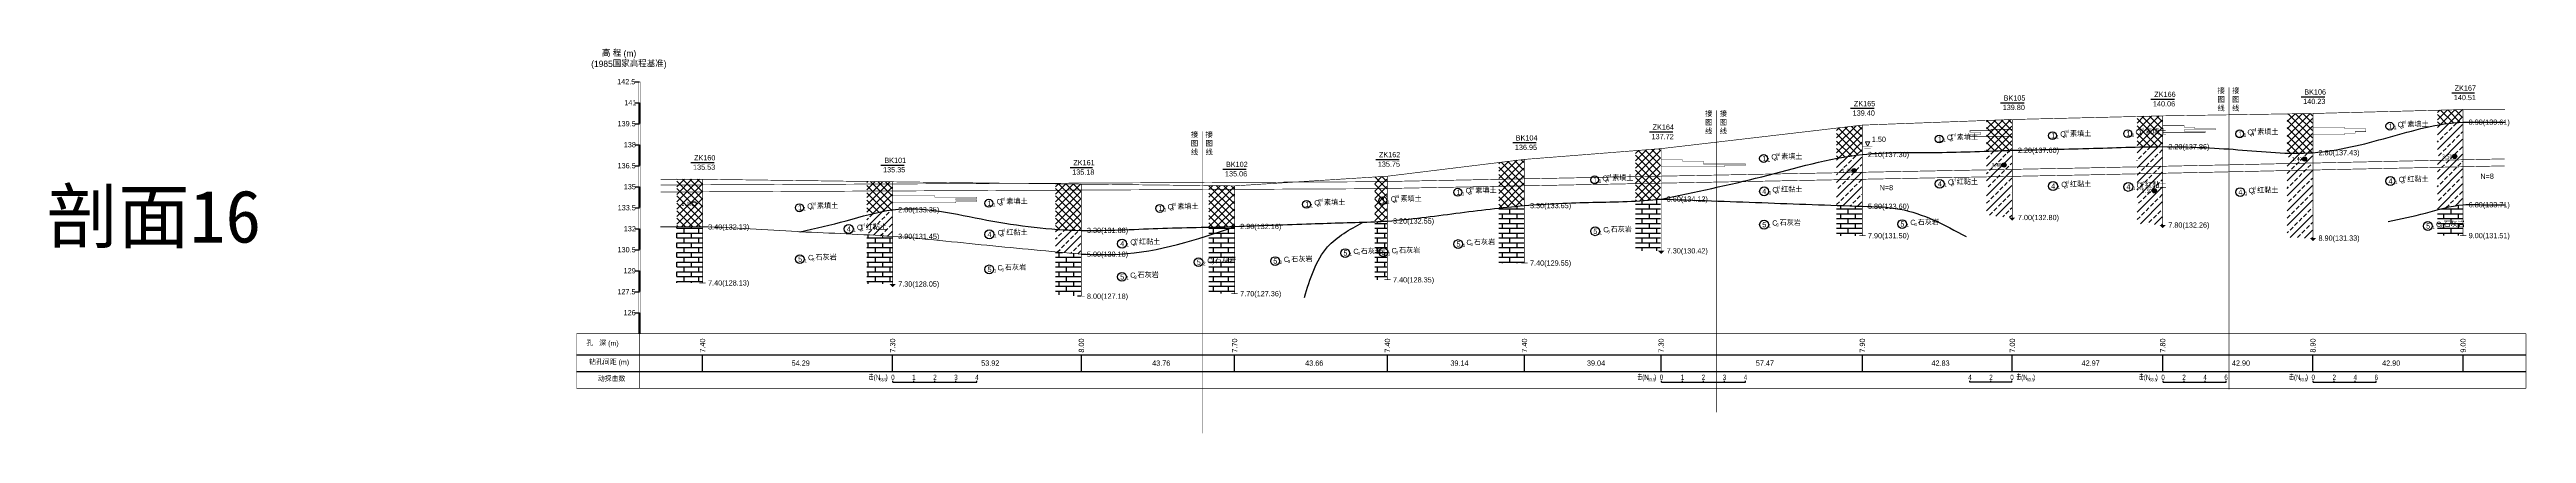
# Model space of a CAD drawing. Header units: inches. Extents: x -205 to 12199, y -11610 to -150.
# Drawn here: x -141 to 1038, y -5136 to -4954 of the extents above; entities that cross this region are included whole.
import ezdxf
from ezdxf.enums import TextEntityAlignment as Align

# ---------------------------------------------------------------- set-up
doc = ezdxf.new("R2010")
doc.units = ezdxf.units.IN
doc.header["$MEASUREMENT"] = 0
doc.linetypes.add('ACAD_ISO03W100', pattern=[30, 12, -18])
doc.linetypes.add('ACAD_ISO05W100', pattern=[34, 24, -3, 0.5, -3, 0.5, -3])
for name, color, linetype in [('GiCAD_PouMian', 7, 'Continuous'), ('GICAD_QUYANG', 7, 'Continuous'), ('地质-原位曲线', 7, 'Continuous'), ('地质-图框', 7, 'Continuous'), ('地质-地层符号', 3, 'Continuous'), ('地质-地层线', 7, 'Continuous'), ('地质-地面线', 7, 'Continuous'), ('地质-填充花纹', 4, 'Continuous'), ('地质-文字', 7, 'Continuous'), ('地质-标注栏', 7, 'Continuous'), ('地质-标贯', 7, 'Continuous'), ('地质-水位线', 5, 'Continuous'), ('地质-钻孔', 7, 'Continuous'), ('管底', 7, 'Continuous'), ('红线', 1, 'ACAD_ISO05W100')]:
    doc.layers.add(name, color=color, linetype=linetype)
doc.styles.add('LZ_PMT_LINE', font='', dxfattribs={"height": 2})
doc.styles.get("Standard").update_dxf_attribs({"font": ''})
doc.styles.add('地层编号', font='Comfont.shx', dxfattribs={"width": 0.7, "height": 2.5, "bigfont": 'Hztxt12a.shx'})
doc.styles.add('宋体', font='')
doc.styles.add('层底标注', font='Comfont.shx', dxfattribs={"width": 0.7, "height": 2.5, "bigfont": 'Hztxt12a.shx'})
doc.styles.add('岩土名称', font='Comfont.shx', dxfattribs={"width": 0.7, "height": 2.5, "bigfont": 'Hztxt12a.shx'})
doc.styles.add('时代', font='Comfont.shx', dxfattribs={"width": 0.7, "height": 2.5, "bigfont": 'Hztxt12a.shx'})
doc.styles.add('标注栏数据', font='Comfont.shx', dxfattribs={"width": 0.7, "height": 2.5, "bigfont": 'Hztxt12a.shx'})
doc.styles.add('标贯动探', font='Comfont.shx', dxfattribs={"width": 0.7, "height": 2.5, "bigfont": 'Hztxt12a.shx'})
doc.styles.add('钻孔标注', font='Comfont.shx', dxfattribs={"width": 0.7, "height": 2.5, "bigfont": 'Hztxt12a.shx'})
doc.styles.add('高程系统', font='Comfont.shx', dxfattribs={"width": 0.7, "height": 3, "bigfont": 'Hztxt12a.shx'})
doc.styles.get('LZ_PMT_LINE').set_extended_font_data('SimSun')
doc.styles.get('Standard').set_extended_font_data('SimSun')
doc.styles.get('宋体').set_extended_font_data('宋体')
doc.linetypes.add('bzhjcx', pattern='A,0.001,[2,XX1.shx,S=1,R=0,X=1,Y=0],-2', length=2.001)
doc.linetypes.add('swx', pattern='A,7,-1.5,["●",LZ_PMT_LINE,S=0.05,R=0,X=0,Y=0],-1.5', length=10)
pattern_1 = [(0, (-16691.3006, -5176.7177), (0, 2.3), []), (90, (-16691.3006, -5176.7177), (-3.5, 2.3), [2.3, -2.3])]
pattern_2 = [(45, (-16691.3006, -5176.7177), (-1.76776695, 1.76776695), []), (135, (-16691.3006, -5176.7177), (-1.76776695, -1.76776695), [])]
pattern_3 = [(45, (-16691.3006, -5176.7177), (-3.5355339, 3.5355339), []), (45, (-16687.765, -5176.7177), (-3.5355339, 3.5355339), [2, -1])]
pattern_4 = [(0, (-16781.3006, -5176.7177), (0, 2.3), []), (90, (-16781.3006, -5176.7177), (-3.5, 2.3), [2.3, -2.3])]
pattern_5 = [(45, (-16781.3006, -5176.7177), (-1.76776695, 1.76776695), []), (135, (-16781.3006, -5176.7177), (-1.76776695, -1.76776695), [])]
pattern_6 = [(45, (-16781.3006, -5176.7177), (-3.5355339, 3.5355339), []), (45, (-16777.765, -5176.7177), (-3.5355339, 3.5355339), [2, -1])]
pattern_7 = [(45, (-16942.249, -5176.7177), (-3.5355339, 3.5355339), []), (45, (-16938.7135, -5176.7177), (-3.5355339, 3.5355339), [2, -1])]
pattern_8 = [(45, (-16942.249, -5176.7177), (-1.76776695, 1.76776695), []), (135, (-16942.249, -5176.7177), (-1.76776695, -1.76776695), [])]

# ---------------------------------------------------------------- blocks, each defined once
blk = doc.blocks.new('gkqy_rao.dwg不标')
at = {"layer": 'GICAD_QUYANG', "color": 7}
blk.add_circle((0, 0), 1, dxfattribs=at)
blk = doc.blocks.new('shuiweifhcj')
at = {"color": 7, "linetype": 'Continuous'}
blk.add_wipeout([(-2.5, -2.2), (2.5, -2.2), (2.5, 2.2), (-2.5, 2.2)], dxfattribs=at).dxf.layer = '地质-水位线'
at = {"color": 7}
for points, const_width in [([(-2.3, 0), (2.3, 0)], 0.075), ([(-1.5, -1), (1.5, -1)], 0.075), ([(-0.8, -2), (0.8, -2)], 0.05)]:
    blk.add_lwpolyline(points, dxfattribs=dict(at, const_width=const_width))
at = {"color": 7, "lineweight": 0}
blk.add_lwpolyline([(0, 0), (1, 2), (-1, 2), (0, 0)], dxfattribs=at)
blk = doc.blocks.new('gkqy_yuan.dwg不标')
at = {"layer": 'GiCAD_PouMian'}
h = blk.add_hatch(color=7, dxfattribs=at)
edge = h.paths.add_edge_path()
edge.add_arc((0, 0), 1, 0, 360)
at = {"layer": 'GICAD_QUYANG', "color": 7}
blk.add_circle((0, 0), 1, dxfattribs=at)

msp = doc.modelspace()

# ---------------------------------------------------------------- hatches: boundary and pattern name
at = {"layer": '地质-填充花纹', "linetype": 'Continuous'}
h = msp.add_hatch(dxfattribs=at)
h.set_pattern_fill('GKSTT', scale=0.5, style=0, pattern_type=2)
h.set_pattern_definition(pattern_5)
h.paths.add_polyline_path([(793.14268, -5001.5763), (787.69046, -5001.74913), (782.69334, -5001.91894), (781.14268, -5001.97166), (781.14268, -4987.35936), (793.14268, -4986.91105)])
h = msp.add_hatch(dxfattribs=at)
h.set_pattern_fill('GKSTT', scale=0.5, style=0, pattern_type=2)
h.set_pattern_definition(pattern_8)
h.paths.add_polyline_path([(864.75541, -4999.8366), (859.88388, -4999.86629), (854.88454, -4999.94621), (852.75541, -4999.99619), (852.75541, -4985.46491), (864.75541, -4985.17446)])
h = msp.add_hatch(dxfattribs=at)
h.set_pattern_fill('GKSTT', scale=0.5, style=0, pattern_type=2)
h.set_pattern_definition(pattern_8)
h.paths.add_polyline_path([(936.25086, -5002.71236), (930.6933, -5002.94805), (925.69361, -5002.93277), (924.25086, -5002.88123), (924.25086, -4984.22927), (936.25086, -4984.03905)])
h = msp.add_hatch(dxfattribs=at)
h.set_pattern_fill('GKSTT', scale=0.5, style=0, pattern_type=2)
h.set_pattern_definition(pattern_8)
h.paths.add_polyline_path([(1007.74856, -4988.18894), (1001.45362, -4988.70544), (996.5083, -4989.43926), (995.74856, -4989.58734), (995.74856, -4982.48825), (1007.74856, -4982.17496)])
h = msp.add_hatch(dxfattribs=at)
h.set_pattern_fill('GKSTT', scale=0.5, style=0, pattern_type=2)
h.set_pattern_definition(pattern_5)
h.paths.add_polyline_path([(721.76228, -5003.60179), (712.9802, -5004.77352), (709.76228, -5005.34389), (709.76228, -4991.00086), (721.76228, -4989.59767)])
h = msp.add_hatch(dxfattribs=at)
h.set_pattern_fill('GKFZNT', scale=0.5, style=0, pattern_type=2)
h.set_pattern_definition(pattern_7)
h.paths.add_polyline_path([(1007.74856, -5027.54387), (999.78483, -5028.88529), (995.74856, -5029.93966), (995.74856, -4989.58734), (996.5083, -4989.43926), (1001.45362, -4988.70544), (1007.74856, -4988.18894)])
h = msp.add_hatch(dxfattribs=at)
h.set_pattern_fill('GKSTT', scale=0.5, style=0, pattern_type=2)
h.set_pattern_definition(pattern_5)
h.paths.add_polyline_path([(560.91773, -5027.92463), (553.37348, -5028.61531), (548.91773, -5029.08483), (548.91773, -5007.40397), (560.91773, -5005.9324)])
h = msp.add_hatch(dxfattribs=at)
h.set_pattern_fill('GKSTT', scale=0.5, style=0, pattern_type=2)
h.set_pattern_definition(pattern_5)
h.paths.add_polyline_path([(625.98144, -5024.79095), (618.68135, -5025.44991), (613.98144, -5025.7298), (613.98144, -5001.73488), (625.98144, -5000.78811)])
h = msp.add_hatch(dxfattribs=at)
h.set_pattern_fill('GKFZNT', scale=0.5, style=0, pattern_type=2)
h.set_pattern_definition(pattern_6)
h.paths.add_polyline_path([(721.76228, -5028.22605), (714.09568, -5027.94856), (709.76228, -5027.79172), (709.76228, -5005.34389), (712.9802, -5004.77352), (721.76228, -5003.60179)])
h = msp.add_hatch(dxfattribs=at)
h.set_pattern_fill('GKFZNT', scale=0.5, style=0, pattern_type=2)
h.set_pattern_definition(pattern_6)
h.paths.add_polyline_path([(793.14268, -5033.55108), (787.44211, -5033.15671), (781.49422, -5032.70201), (781.14268, -5032.6744), (781.14268, -5001.97166), (782.69334, -5001.91894), (787.69046, -5001.74913), (793.14268, -5001.5763)])
h = msp.add_hatch(dxfattribs=at)
h.set_pattern_fill('GKFZNT', scale=0.5, style=0, pattern_type=2)
h.set_pattern_definition(pattern_7)
h.paths.add_polyline_path([(864.75541, -5037.15264), (859.04129, -5036.79217), (853.07358, -5036.49122), (852.75541, -5036.47724), (852.75541, -4999.99619), (854.88454, -4999.94621), (859.88388, -4999.86629), (864.75541, -4999.8366)])
h = msp.add_hatch(dxfattribs=at)
h.set_pattern_fill('GKFZNT', scale=0.5, style=0, pattern_type=2)
h.set_pattern_definition(pattern_7)
h.paths.add_polyline_path([(936.25086, -5043.36842), (929.30254, -5043.36842), (924.62806, -5042.97815), (924.25086, -5042.92648), (924.25086, -5002.88123), (925.69361, -5002.93277), (930.6933, -5002.94805), (936.25086, -5002.71236)])
h = msp.add_hatch(dxfattribs=at)
h.set_pattern_fill('GKSTT', scale=0.5, style=0, pattern_type=2)
h.set_pattern_definition(pattern_2)
h.paths.add_polyline_path([(169.64549, -5038.03507), (157.64549, -5038.03507), (157.64549, -5015.3684), (169.64549, -5015.3684)])
h = msp.add_hatch(dxfattribs=at)
h.set_pattern_fill('GKSTT', scale=0.5, style=0, pattern_type=2)
h.set_pattern_definition(pattern_2)
h.paths.add_polyline_path([(260.12559, -5016.56504), (260.12559, -5029.94669), (252.82625, -5031.26058), (248.12559, -5032.43138), (248.12559, -5016.40589)])
h = msp.add_hatch(dxfattribs=at)
h.set_pattern_fill('GKSTT', scale=0.5, style=0, pattern_type=2)
h.set_pattern_definition(pattern_2)
h.paths.add_polyline_path([(349.98836, -5017.69862), (349.98836, -5039.69407), (344.99028, -5039.53995), (339.99731, -5039.27666), (337.98836, -5039.12923), (337.98836, -5017.54727)])
h = msp.add_hatch(dxfattribs=at)
h.set_pattern_fill('GKSTT', scale=0.5, style=0, pattern_type=2)
h.set_pattern_definition(pattern_2)
h.paths.add_polyline_path([(422.92042, -5018.499), (422.92042, -5037.84188), (416.6946, -5038.01122), (411.69598, -5038.12835), (410.92042, -5038.14538), (410.92042, -5018.36738)])
h = msp.add_hatch(dxfattribs=at)
h.set_pattern_fill('GKSTT', scale=0.5, style=0, pattern_type=2)
h.set_pattern_definition(pattern_5)
h.paths.add_polyline_path([(495.68112, -5035.25079), (489.89549, -5035.61484), (489.89549, -5014.28331), (495.68112, -5013.91753)])
h = msp.add_hatch(dxfattribs=at)
h.set_pattern_fill('GKFZNT', scale=0.5, style=0, pattern_type=2)
h.set_pattern_definition(pattern_3)
h.paths.add_polyline_path([(260.12559, -5042.55262), (251.25715, -5041.9944), (248.12559, -5041.82689), (248.12559, -5032.43138), (252.82625, -5031.26058), (260.12559, -5029.94669)])
h = msp.add_hatch(dxfattribs=at)
h.set_pattern_fill('GKSHY', scale=0.5, style=0, pattern_type=2)
h.set_pattern_definition(pattern_4)
h.paths.add_polyline_path([(560.91773, -5055.23508), (548.91773, -5055.23508), (548.91773, -5029.08483), (553.37348, -5028.61531), (560.91773, -5027.92463)])
h = msp.add_hatch(dxfattribs=at)
h.set_pattern_fill('GKSHY', scale=0.5, style=0, pattern_type=2)
h.set_pattern_definition(pattern_4)
h.paths.add_polyline_path([(625.98144, -5049.43505), (613.98144, -5049.43505), (613.98144, -5025.7298), (618.68135, -5025.44991), (625.98144, -5024.79095)])
h = msp.add_hatch(dxfattribs=at)
h.set_pattern_fill('GKSHY', scale=0.5, style=0, pattern_type=2)
h.set_pattern_definition(pattern_4)
h.paths.add_polyline_path([(714.09568, -5027.94856), (721.76228, -5028.22605), (721.76228, -5042.2351), (709.76228, -5042.2351), (709.76228, -5027.79172)])
h = msp.add_hatch(dxfattribs=at)
h.set_pattern_fill('GKSHY', scale=0.5, style=0, pattern_type=2)
h.set_pattern_definition([(0, (-16942.249, -5176.7177), (0, 2.3), []), (90, (-16942.249, -5176.7177), (-3.5, 2.3), [2.3, -2.3])])
h.paths.add_polyline_path([(1007.74856, -5042.16843), (995.74856, -5042.16843), (995.74856, -5029.93966), (999.78483, -5028.88529), (1007.74856, -5027.54387)])
h = msp.add_hatch(dxfattribs=at)
h.set_pattern_fill('GKSHY', scale=0.5, style=0, pattern_type=2)
h.set_pattern_definition(pattern_1)
h.paths.add_polyline_path([(169.64549, -5064.70157), (164.8955, -5064.69839), (159.89549, -5064.70173), (159.89265, -5064.70173), (157.64549, -5064.70173), (157.64549, -5038.03507), (169.64549, -5038.03507)])
h = msp.add_hatch(dxfattribs=at)
h.set_pattern_fill('GKSHY', scale=0.5, style=0, pattern_type=2)
h.set_pattern_definition(pattern_1)
h.paths.add_polyline_path([(251.25715, -5041.9944), (260.12559, -5042.55262), (260.12559, -5065.22985), (254.34672, -5065.11027), (248.3137, -5065.10348), (248.12559, -5065.10425), (248.12559, -5041.82689)])
h = msp.add_hatch(dxfattribs=at)
h.set_pattern_fill('GKFZNT', scale=0.5, style=0, pattern_type=2)
h.set_pattern_definition(pattern_3)
h.paths.add_polyline_path([(339.99731, -5039.27666), (344.99028, -5039.53995), (349.98836, -5039.69407), (349.98836, -5051.0124), (345.12882, -5050.57091), (340.14944, -5050.11724), (337.98836, -5049.91924), (337.98836, -5039.12923)])
h = msp.add_hatch(dxfattribs=at)
h.set_pattern_fill('GKSHY', scale=0.5, style=0, pattern_type=2)
h.set_pattern_definition(pattern_1)
h.paths.add_polyline_path([(422.92042, -5069.83507), (410.92042, -5069.83507), (410.92042, -5038.14538), (411.69598, -5038.12835), (416.6946, -5038.01122), (422.92042, -5037.84188)])
h = msp.add_hatch(dxfattribs=at)
h.set_pattern_fill('GKSHY', scale=0.5, style=0, pattern_type=2)
h.set_pattern_definition(pattern_4)
h.paths.add_polyline_path([(495.68112, -5063.23506), (489.89549, -5063.23506), (489.89549, -5035.61484), (495.68112, -5035.25079)])
h = msp.add_hatch(dxfattribs=at)
h.set_pattern_fill('GKSHY', scale=0.5, style=0, pattern_type=2)
h.set_pattern_definition(pattern_1)
h.paths.add_polyline_path([(340.14944, -5050.11724), (345.12882, -5050.57091), (349.98836, -5051.0124), (349.98836, -5071.01895), (344.24753, -5070.648), (338.25667, -5070.26122), (337.98836, -5070.24393), (337.98836, -5049.91924)])

# ---------------------------------------------------------------- linework, layer by layer
msp.add_spline([(456.43097, -5071.66054), (467.47236, -5047.52926), (484.12592, -5035.87928)], degree=3)
at = {"layer": '地质-原位曲线', "color": 7, "linetype": 'Continuous'}
for p, q in [((260.52558, -5111.90172), (260.52558, -5111.40172)), ((260.52558, -5111.90172), (300.52558, -5111.90172)), ((270.52558, -5111.90172), (270.52558, -5111.40172)), ((280.52558, -5111.90172), (280.52558, -5111.40172)), ((290.52558, -5111.90172), (290.52558, -5111.40172)), ((300.52558, -5111.90172), (300.52558, -5111.40172)), ((626.38105, -5111.90172), (626.38105, -5111.40172)), ((626.38105, -5111.90172), (666.38105, -5111.90172)), ((636.38105, -5111.90172), (636.38105, -5111.40172)), ((646.38105, -5111.90172), (646.38105, -5111.40172)), ((656.38105, -5111.90172), (656.38105, -5111.40172)), ((666.38105, -5111.90172), (666.38105, -5111.40172)), ((773.24238, -5111.90172), (773.24238, -5111.40172)), ((793.24238, -5111.90172), (773.24238, -5111.90172)), ((783.24238, -5111.90172), (783.24238, -5111.40172)), ((793.24238, -5111.90172), (793.24238, -5111.40172)), ((865.15524, -5111.90172), (865.15524, -5111.40172)), ((865.15524, -5111.90172), (895.15524, -5111.90172)), ((875.15524, -5111.90172), (875.15524, -5111.40172)), ((885.15524, -5111.90172), (885.15524, -5111.40172)), ((895.15524, -5111.90172), (895.15524, -5111.40172)), ((936.65134, -5111.90172), (936.65134, -5111.40172)), ((936.65134, -5111.90172), (966.65134, -5111.90172)), ((946.65134, -5111.90172), (946.65134, -5111.40172)), ((956.65134, -5111.90172), (956.65134, -5111.40172)), ((966.65134, -5111.90172), (966.65134, -5111.40172))]:
    msp.add_line(p, q, dxfattribs=at)
at = {"layer": '地质-原位曲线', "color": 7, "linetype": 'Continuous', "const_width": 0.2, "flags": 128}
for points in [[(793.24238, -4991.56838), (783.24238, -4991.56838), (783.24238, -4992.23504), (773.24238, -4992.23504), (773.24238, -4992.90171), (778.24238, -4992.90171), (778.24238, -4993.56838), (778.24238, -4993.56838), (778.24238, -4994.23504), (773.24238, -4994.23504), (773.24238, -4994.90171), (793.24238, -4994.90171)], [(865.15524, -4989.83507), (875.15524, -4989.83507), (875.15524, -4990.50174), (880.15524, -4990.50174), (880.15524, -4991.16842), (890.15524, -4991.16842), (890.15524, -4991.83507), (875.15524, -4991.83507), (875.15524, -4992.50174), (885.15524, -4992.50174), (885.15524, -4993.16842), (865.15524, -4993.16842)], [(936.65134, -4990.70176), (951.65134, -4990.70176), (951.65134, -4991.36843), (961.65134, -4991.36843), (961.65134, -4992.03509), (961.65134, -4992.03509), (961.65134, -4992.70176), (956.65134, -4992.70176), (956.65134, -4993.36843), (951.65134, -4993.36843), (951.65134, -4994.03509), (936.65134, -4994.03509)], [(626.38105, -5006.10172), (636.38105, -5006.10172), (636.38105, -5006.76839), (646.38105, -5006.76839), (646.38105, -5007.43505), (646.38105, -5007.43505), (646.38105, -5008.10172), (666.38105, -5008.10172), (666.38105, -5008.76839), (656.38105, -5008.76839), (656.38105, -5009.43505), (626.38105, -5009.43505)], [(260.52558, -5023.23502), (280.52558, -5023.23502), (280.52558, -5023.90169), (300.52558, -5023.90169), (300.52558, -5024.56835), (290.52558, -5024.56835), (290.52558, -5025.23502), (300.52558, -5025.23502), (300.52558, -5025.90169), (290.52558, -5025.90169), (290.52558, -5026.56835), (260.52558, -5026.56835)]]:
    msp.add_lwpolyline(points, dxfattribs=at)
at = {"layer": '地质-地层符号', "color": 7, "linetype": 'Continuous'}
for centre, major_axis in [((758.57748, -4996.20174), (0, 1.875)), ((812.51909, -4994.59188), (0, 1.875)), ((848.32545, -4993.66338), (0, 1.875)), ((901.62814, -4993.73508), (0, 1.875)), ((973.12471, -4990.06842), (0, 1.875)), ((674.99686, -5005.46841), (0, 1.875)), ((529.42443, -5021.53507), (0, 1.875)), ((594.57459, -5015.63507), (0, 1.875)), ((675.24686, -5021.13507), (0, 2.125)), ((758.82748, -5017.53507), (0, 2.125)), ((812.76909, -5018.61545), (0, 2.125)), ((848.57545, -5018.98877), (0, 2.125)), ((901.87814, -5021.49147), (0, 2.125)), ((973.37471, -5016.23508), (0, 2.125)), ((216.01054, -5028.93504), (0, 1.875)), ((306.18197, -5026.7684), (0, 1.875)), ((387.57939, -5029.2351), (0, 1.875)), ((457.40796, -5027.31078), (0, 1.875)), ((493.78831, -5025.55873), (0, 1.875)), ((740.94021, -5036.70174), (0, 2.08333)), ((239.46056, -5039.04063), (0, 2.125)), ((306.43197, -5041.60173), (0, 2.125)), ((369.59687, -5046.05786), (0, 2.125)), ((529.63276, -5046.20174), (0, 2.08333)), ((594.78292, -5040.13507), (0, 2.08333)), ((675.20519, -5036.96841), (0, 2.08333)), ((991.20747, -5037.61843), (0, 2.08333)), ((216.21887, -5053.43201), (0, 2.08333)), ((306.3903, -5058.26573), (0, 2.08333)), ((406.02074, -5054.85608), (0, 2.08333)), ((442.44443, -5054.3047), (0, 2.08333)), ((475.80646, -5050.50328), (0, 2.08333)), ((493.99664, -5050.13001), (0, 2.08333)), ((369.55521, -5061.83511), (0, 2.08333))]:
    msp.add_ellipse(centre, major_axis=major_axis, ratio=1, dxfattribs=at)
at = {"layer": '地质-地层线', "color": 7, "lineweight": 25}
for points, knots in [([(829.89549, -5000.68147), (841.60381, -5000.33776), (865.24023, -4999.33018), (900.70531, -5000.85272), (936.9112, -5004.90517), (972.28122, -4995.62053), (999.12332, -4987.69345), (1018.00434, -4988.22489), (1024.66716, -4988.18725), (1027.99856, -4988.16843)], [618.2695350256, 618.2695350256, 618.2695350256, 618.2695350256, 653.3900234282, 689.1664757824, 724.9429281367, 761.4228499643, 797.9027717919, 807.9027717919, 817.9027717919, 817.9027717919, 817.9027717919, 817.9027717919]), ([(626.23144, -5024.76838), (642.39581, -5021.43826), (675.40458, -5014.63792), (717.22795, -5001.82515), (757.78067, -5003.01899), (793.40894, -5001.37532), (817.49076, -5001.04348), (829.66334, -5000.68824), (829.89549, -5000.68147)], [414.229127508, 414.229127508, 414.229127508, 414.229127508, 461.2984245649, 510.3479093594, 546.0521164346, 581.7563235097, 617.5731734689, 618.2695350256, 618.2695350256, 618.2695350256, 618.2695350256]), ([(216.29554, -5040.35983), (223.65003, -5038.73601), (238.35902, -5035.48838), (267.55514, -5026.14305), (305.4276, -5035.85361), (347.25478, -5040.84638), (386.7215, -5038.46793), (411.02234, -5038.2013), (423.17037, -5037.83508)], [0, 0, 0, 0, 22.6518390181, 45.3036780361, 90.50146463, 135.6992512239, 172.1772233031, 208.6551452851, 208.6551452851, 208.6551452851, 208.6551452851])]:
    msp.add_open_spline(points, degree=3, knots=knots, dxfattribs=at)
at = {"layer": '地质-地层线', "color": 7, "linetype": 'bzhjcx', "lineweight": 25}
for points, knots in [([(489.89549, -5035.61484), (491.90877, -5035.50734), (504.83307, -5034.70467), (528.54587, -5031.52168), (561.04998, -5027.4411), (593.66992, -5026.17283), (615.47878, -5025.97846), (626.23144, -5024.76838)], [275.4103637419, 275.4103637419, 275.4103637419, 275.4103637419, 281.4623375712, 314.2860833913, 347.1098292114, 379.6793844909, 412.2489397707, 412.2489397707, 412.2489397707, 412.2489397707]), ([(423.17037, -5037.83508), (435.47286, -5037.37899), (458.62874, -5036.52054), (479.91733, -5035.90388), (489.89549, -5035.61484)], [210.6547308452, 210.6547308452, 210.6547308452, 210.6547308452, 245.0587664768, 275.4103637419, 275.4103637419, 275.4103637419, 275.4103637419])]:
    msp.add_open_spline(points, degree=3, knots=knots, dxfattribs=at)
for points in [[(626.23144, -5024.76838), (674.12186, -5026.50174), (722.01228, -5028.2351)], [(722.01228, -5028.2351), (739.85688, -5029.56838), (771.37449, -5042.64674)], [(972.25071, -5035.43487), (990.12464, -5031.46832), (1007.99856, -5027.50176), (1017.99856, -5027.50176), (1027.99856, -5027.50176)], [(350.23836, -5051.03511), (368.47137, -5051.03511), (423.14802, -5038.06826)]]:
    msp.add_spline(points, degree=3, dxfattribs=at)
at = {"layer": '地质-地层线', "color": 7, "linetype": 'bzhjcx', "lineweight": 0}
msp.add_spline([(149.89549, -5038.03507), (159.89549, -5038.03507), (169.89549, -5038.03507), (215.13554, -5040.30171), (216.29554, -5040.35983), (260.37559, -5042.56835), (305.30697, -5046.80173), (350.23836, -5051.03511)], degree=3, dxfattribs=at)
at = {"layer": '地质-地面线', "color": 7, "linetype": 'Continuous', "const_width": 0.3}
for points in [[(489.89549, -5014.28331), (495.93112, -5013.90173), (561.16773, -5005.90175), (626.23144, -5000.76838), (722.01228, -4989.56843), (793.39268, -4986.90171), (829.89549, -4986.0182)], [(829.89549, -4986.0182), (865.00541, -4985.16841), (936.50086, -4984.03509), (1007.99856, -4982.16843), (1027.99856, -4982.16843)], [(149.89549, -5015.3684), (169.89549, -5015.3684), (260.37559, -5016.56835), (350.23836, -5017.70178), (423.17042, -5018.50174), (489.89549, -5014.28331)]]:
    msp.add_lwpolyline(points, dxfattribs=at)
at = {"layer": '地质-文字', "color": 7, "linetype": 'Continuous'}
for p, q in [((137.89549, -4968.90173), (139.89549, -4968.90173)), ((137.89549, -4978.90173), (139.89549, -4978.90173)), ((137.89549, -4988.90173), (139.89549, -4988.90173)), ((137.89549, -4998.90173), (139.89549, -4998.90173)), ((137.89549, -5008.90173), (139.89549, -5008.90173)), ((137.89549, -5018.90173), (139.89549, -5018.90173)), ((137.89549, -5028.90173), (139.89549, -5028.90173)), ((137.89549, -5038.90173), (139.89549, -5038.90173)), ((137.89549, -5048.90173), (139.89549, -5048.90173)), ((137.89549, -5058.90173), (139.89549, -5058.90173)), ((137.89549, -5068.90173), (139.89549, -5068.90173)), ((137.89549, -5078.90173), (139.89549, -5078.90173))]:
    msp.add_line(p, q, dxfattribs=at)
at = {"layer": '地质-文字', "color": 7, "linetype": 'Continuous', "flags": 128}
for points, const_width in [([(139.39549, -4968.90173), (140.39549, -4968.90173)], 0.1), ([(139.39549, -4968.90173), (139.39549, -5088.90173)], 0.1), ([(140.39549, -4968.90173), (140.39549, -5088.90173)], 0.1), ([(139.89549, -4978.90173), (139.89549, -4988.90173)], 1), ([(139.89549, -4998.90173), (139.89549, -5008.90173)], 1), ([(139.89549, -5018.90173), (139.89549, -5028.90173)], 1), ([(139.89549, -5038.90173), (139.89549, -5048.90173)], 1), ([(139.89549, -5058.90173), (139.89549, -5068.90173)], 1), ([(139.89549, -5078.90173), (139.89549, -5088.90173)], 1)]:
    msp.add_lwpolyline(points, dxfattribs=dict(at, const_width=const_width))
at = {"layer": '地质-标注栏', "color": 7, "linetype": 'Continuous', "const_width": 0.3}
for points in [[(109.89472, -5088.90172), (499.89472, -5088.90172)], [(109.89472, -5088.90172), (109.89472, -5114.90172)], [(139.89472, -5088.90172), (139.89472, -5114.90172)], [(449.89472, -5088.90172), (839.89472, -5088.90172)], [(789.89548, -5088.90172), (1037.99855, -5088.90172)], [(1037.99855, -5088.90172), (1037.99855, -5114.90172)], [(109.89472, -5114.90172), (499.89472, -5114.90172)], [(449.89472, -5114.90172), (839.89472, -5114.90172)], [(789.89548, -5114.90172), (1037.99855, -5114.90172)]]:
    msp.add_lwpolyline(points, dxfattribs=at)
at = {"layer": '地质-标注栏', "color": 7, "linetype": 'Continuous'}
for points in [[(109.89472, -5098.90172), (499.89472, -5098.90172)], [(169.89549, -5106.90172), (169.89549, -5098.90172)], [(260.37559, -5106.90172), (260.37559, -5098.90172)], [(260.37559, -5106.90172), (260.37559, -5098.90172)], [(350.23836, -5106.90172), (350.23836, -5098.90172)], [(350.23836, -5106.90172), (350.23836, -5098.90172)], [(423.17042, -5106.90172), (423.17042, -5098.90172)], [(423.17042, -5106.90172), (423.17042, -5098.90172)], [(449.89472, -5098.90172), (839.89472, -5098.90172)], [(495.93112, -5106.90172), (495.93112, -5098.90172)], [(495.93112, -5106.90172), (495.93112, -5098.90172)], [(561.16773, -5106.90172), (561.16773, -5098.90172)], [(561.16773, -5106.90172), (561.16773, -5098.90172)], [(626.23144, -5106.90172), (626.23144, -5098.90172)], [(626.23144, -5106.90172), (626.23144, -5098.90172)], [(722.01228, -5106.90172), (722.01228, -5098.90172)], [(722.01228, -5106.90172), (722.01228, -5098.90172)], [(789.89548, -5098.90172), (1037.99855, -5098.90172)], [(793.39268, -5106.90172), (793.39268, -5098.90172)], [(793.39268, -5106.90172), (793.39268, -5098.90172)], [(865.00541, -5106.90172), (865.00541, -5098.90172)], [(865.00541, -5106.90172), (865.00541, -5098.90172)], [(936.50086, -5106.90172), (936.50086, -5098.90172)], [(936.50086, -5106.90172), (936.50086, -5098.90172)], [(1007.99856, -5106.90172), (1007.99856, -5098.90172)], [(109.89472, -5106.90172), (499.89472, -5106.90172)], [(449.89472, -5106.90172), (839.89472, -5106.90172)], [(789.89548, -5106.90172), (1037.99855, -5106.90172)]]:
    msp.add_lwpolyline(points, dxfattribs=at)
at = {"layer": '地质-钻孔', "color": 7, "linetype": 'Continuous'}
for p, q in [((1002.55173, -4974.16843), (1013.4443, -4974.16843)), ((716.39863, -4981.56844), (727.62519, -4981.56844)), ((787.8205, -4978.90171), (798.96503, -4978.90171)), ((859.35055, -4977.16842), (870.6611, -4977.16842)), ((930.88766, -4976.03509), (942.11423, -4976.03509)), ((555.59589, -4997.90175), (566.73847, -4997.90175)), ((620.66035, -4992.76839), (631.80292, -4992.76839)), ((164.36542, -5007.3684), (175.42597, -5007.3684)), ((254.84589, -5008.56835), (265.90449, -5008.56835)), ((344.87519, -5009.70177), (355.60175, -5009.70177)), ((417.5998, -5010.50174), (428.74238, -5010.50174)), ((490.35957, -5005.90172), (501.50214, -5005.90172))]:
    msp.add_line(p, q, dxfattribs=at)
at = {"layer": '地质-钻孔', "color": 7, "const_width": 0.3, "flags": 128}
for points in [[(793.39268, -4986.90171), (793.39268, -5033.56837)], [(865.00541, -4985.16841), (865.00541, -5037.16841)], [(936.50086, -4984.03509), (936.50086, -5043.36842)], [(1007.99856, -4982.16843), (1007.99856, -5042.16843)], [(561.16773, -5005.90175), (561.16773, -5055.23508)], [(626.23144, -5000.76838), (626.23144, -5049.43505)], [(169.89549, -5015.3684), (169.89549, -5064.70173)], [(260.37559, -5016.56835), (260.37559, -5065.23502)], [(350.23836, -5017.70177), (350.23836, -5071.03511)], [(423.17042, -5018.50174), (423.17042, -5069.83507)], [(495.93112, -5013.90173), (495.93112, -5063.23506)]]:
    msp.add_lwpolyline(points, dxfattribs=at)
at = {"layer": '地质-钻孔', "color": 7, "linetype": 'Continuous', "const_width": 0.3, "flags": 128}
for points in [[(720.51228, -5042.2351), (723.51228, -5042.2351)], [(1006.49856, -5042.16843), (1009.49856, -5042.16843)], [(559.66773, -5055.23508), (562.66773, -5055.23508)], [(168.39549, -5064.70173), (171.39549, -5064.70173)], [(421.67042, -5069.83507), (424.67042, -5069.83507)], [(494.43112, -5063.23506), (497.43112, -5063.23506)], [(348.73836, -5071.03511), (351.73836, -5071.03511)]]:
    msp.add_lwpolyline(points, dxfattribs=at)
at = {"layer": '地质-钻孔', "color": 7, "linetype": 'Continuous'}
for points in [[(791.89268, -5033.56837), (794.89268, -5033.56837), (793.39268, -5035.06837)], [(863.50541, -5037.16841), (866.50541, -5037.16841), (865.00541, -5038.66841)], [(935.00086, -5043.36842), (938.00086, -5043.36842), (936.50086, -5044.86842)], [(624.73144, -5049.43505), (627.73144, -5049.43505), (626.23144, -5050.93505)], [(258.87559, -5065.23502), (261.87559, -5065.23502), (260.37559, -5066.73502)]]:
    msp.add_solid(points, dxfattribs=at)
at = {"layer": '管底', "linetype": 'swx', "const_width": 0.3}
for points in [[(489.77594, -5016.53263), (829.30478, -5009.94566)], [(829.29725, -5009.94582), (1027.7723, -5005.6459)], [(829.36937, -5013.27503), (1027.84443, -5008.97512)], [(149.9326, -5018.11418), (489.82503, -5016.53204)], [(149.9481, -5021.44414), (489.84053, -5019.86201)], [(489.84053, -5019.86201), (829.36937, -5013.27503), (829.36937, -5013.27503)]]:
    msp.add_lwpolyline(points, dxfattribs=at)
at = {"layer": '红线', "linetype": 'ACAD_ISO03W100', "ltscale": 0.4, "const_width": 0.2}
for points in [[(896.55756, -4971.59636), (896.55756, -5115.38727)], [(652.64145, -4982.52202), (652.64145, -5126.31293)], [(407.84581, -4992.52202), (407.84581, -5136.31293)]]:
    msp.add_lwpolyline(points, dxfattribs=at)

# ---------------------------------------------------------------- block references
at = {"layer": '地质-图框', "color": 7, "linetype": 'Continuous'}
for name, p in [('gkqy_yuan.dwg不标', (718.01228, -5011.2351)), ('gkqy_yuan.dwg不标', (789.39268, -5008.56837)), ('gkqy_yuan.dwg不标', (932.50086, -5005.70175)), ('gkqy_yuan.dwg不标', (1003.99856, -5004.50176)), ('gkqy_yuan.dwg不标', (861.00541, -5020.83508)), ('gkqy_rao.dwg不标', (165.89549, -5027.03507))]:
    msp.add_blockref(name, p, dxfattribs=at)

# ---------------------------------------------------------------- texts
at = {"layer": 'GiCAD_PouMian', "color": 7, "style": '宋体'}
msp.add_text('剖面16', height=25, dxfattribs=at).set_placement((-142.42524, -5045.51211))
at = {"layer": '地质-原位曲线', "color": 7, "linetype": 'Continuous', "style": '标注栏数据', "width": 0.7}
for s, height, p in [('击', 2.5, (249.00475, -5110.90172)), ('(N', 2.5, (251.35475, -5110.90172)), ('63.5', 1.5, (254.06308, -5111.52672)), (')', 2.5, (257.07808, -5110.90172)), ('击', 2.5, (614.86022, -5110.90172)), ('(N', 2.5, (617.21022, -5110.90172)), ('63.5', 1.5, (619.91855, -5111.52672)), (')', 2.5, (622.93355, -5110.90172)), ('击', 2.5, (795.24238, -5110.90172)), ('(N', 2.5, (797.59238, -5110.90172)), ('63.5', 1.5, (800.30071, -5111.52672)), (')', 2.5, (803.31571, -5110.90172)), ('击', 2.5, (853.63441, -5110.90172)), ('(N', 2.5, (855.98441, -5110.90172)), ('63.5', 1.5, (858.69274, -5111.52672)), (')', 2.5, (861.70774, -5110.90172)), ('击', 2.5, (925.1305, -5110.90172)), ('(N', 2.5, (927.4805, -5110.90172)), ('63.5', 1.5, (930.18884, -5111.52672)), (')', 2.5, (933.20384, -5110.90172))]:
    msp.add_text(s, height=height, dxfattribs=at).set_placement(p)
for s, p in [('0', (260.52558, -5110.90172)), ('1', (270.52558, -5110.90172)), ('2', (280.52558, -5110.90172)), ('3', (290.52558, -5110.90172)), ('4', (300.52558, -5110.90172)), ('0', (626.38105, -5110.90172)), ('1', (636.38105, -5110.90172)), ('2', (646.38105, -5110.90172)), ('3', (656.38105, -5110.90172)), ('4', (666.38105, -5110.90172)), ('4', (773.24238, -5110.90172)), ('2', (783.24238, -5110.90172)), ('0', (793.24238, -5110.90172)), ('0', (865.15524, -5110.90172)), ('2', (875.15524, -5110.90172)), ('4', (885.15524, -5110.90172)), ('6', (895.15524, -5110.90172)), ('0', (936.65134, -5110.90172)), ('2', (946.65134, -5110.90172)), ('4', (956.65134, -5110.90172)), ('6', (966.65134, -5110.90172))]:
    msp.add_text(s, height=2.5, dxfattribs=at).set_placement(p, align=Align.CENTER)
at = {"layer": '地质-图框', "color": 7, "linetype": 'Continuous', "width": 0.7}
for s, p in [('3.40', (712.13769, -5012.2351)), ('3.40', (783.51809, -5009.56837)), ('3.40', (926.62627, -5006.70175)), ('3.50', (998.12397, -5005.50176)), ('5.50', (855.13081, -5021.83508)), ('2.00', (160.0209, -5028.03507))]:
    msp.add_text(s, height=2, dxfattribs=at).set_placement(p)
at = {"layer": '地质-地层符号', "color": 7, "linetype": 'Continuous', "style": '时代', "width": 0.8}
for s, p in [('ml', (978.84555, -4988.85176)), ('4', (764.29831, -4997.15174)), ('ml', (764.29831, -4994.98507)), ('4', (818.23992, -4995.54188)), ('ml', (818.23992, -4993.37521)), ('4', (854.04628, -4994.61338)), ('ml', (854.04628, -4992.44671)), ('4', (907.34897, -4994.68508)), ('ml', (907.34897, -4992.51841)), ('4', (978.84555, -4991.01842)), ('4', (680.71769, -5006.41841)), ('ml', (680.71769, -5004.25174)), ('ml', (499.50914, -5024.34207)), ('4', (535.14526, -5022.48507)), ('ml', (535.14526, -5020.3184)), ('4', (600.29542, -5016.58507)), ('ml', (600.29542, -5014.4184)), ('4', (681.21769, -5022.08507)), ('el', (681.21769, -5019.91841)), ('4', (764.79831, -5018.48507)), ('el', (764.79831, -5016.3184)), ('4', (818.73992, -5019.56545)), ('el', (818.73992, -5017.39879)), ('4', (854.54628, -5019.93877)), ('el', (854.54628, -5017.7721)), ('4', (907.84897, -5022.44147)), ('el', (907.84897, -5020.2748)), ('4', (979.34555, -5017.18508)), ('el', (979.34555, -5015.01842)), ('4', (221.73137, -5029.88504)), ('ml', (221.73137, -5027.71838)), ('4', (311.9028, -5027.7184)), ('ml', (311.9028, -5025.55173)), ('4', (393.30022, -5030.1851)), ('ml', (393.30022, -5028.01843)), ('4', (463.12879, -5028.26078)), ('ml', (463.12879, -5026.09411)), ('4', (499.50914, -5026.50873)), ('4', (245.4314, -5039.99063)), ('el', (245.4314, -5037.82396)), ('4', (312.4028, -5042.55173)), ('el', (312.4028, -5040.38506)), ('4', (375.56771, -5047.00786)), ('el', (375.56771, -5044.84119)), ('3', (535.47859, -5047.15174)), ('3', (600.62875, -5041.08507)), ('3', (681.05103, -5037.91841)), ('3', (746.78605, -5037.65174)), ('3', (997.05331, -5038.56843)), ('3', (222.06471, -5054.38201)), ('3', (312.23614, -5059.21573)), ('3', (412.1374, -5055.80608)), ('3', (448.56109, -5055.2547)), ('3', (481.6523, -5051.45328)), ('3', (499.84247, -5051.08001)), ('3', (375.40104, -5062.78511))]:
    msp.add_text(s, height=1.5, dxfattribs=at).set_placement(p)
at = {"layer": '地质-地层符号', "color": 7, "linetype": 'Continuous'}
for s, height, style, p in [('1', 2.5, '地层编号', (757.95248, -4997.45174)), ('1', 1.625, '地层编号', (760.45248, -4997.65174)), ('Q', 2.5, '时代', (762.26498, -4996.65174)), ('素填土', 2.5, '岩土名称', (766.93165, -4996.65174)), ('1', 2.5, '地层编号', (811.89409, -4995.84188)), ('1', 1.625, '地层编号', (814.39409, -4996.04188)), ('Q', 2.5, '时代', (816.20659, -4995.04188)), ('素填土', 2.5, '岩土名称', (820.87325, -4995.04188)), ('1', 2.5, '地层编号', (847.70045, -4994.91338)), ('1', 1.625, '地层编号', (850.20045, -4995.11338)), ('Q', 2.5, '时代', (852.01295, -4994.11338)), ('素填土', 2.5, '岩土名称', (856.67962, -4994.11338)), ('1', 2.5, '地层编号', (901.00314, -4994.98508)), ('1', 1.625, '地层编号', (903.50314, -4995.18508)), ('Q', 2.5, '时代', (905.31564, -4994.18508)), ('素填土', 2.5, '岩土名称', (909.9823, -4994.18508)), ('1', 2.5, '地层编号', (972.49971, -4991.31842)), ('1', 1.625, '地层编号', (974.99971, -4991.51842)), ('Q', 2.5, '时代', (976.81221, -4990.51842)), ('素填土', 2.5, '岩土名称', (981.47888, -4990.51842)), ('1', 2.5, '地层编号', (674.37186, -5006.71841)), ('1', 1.625, '地层编号', (676.87186, -5006.91841)), ('Q', 2.5, '时代', (678.68436, -5005.91841)), ('素填土', 2.5, '岩土名称', (683.35103, -5005.91841)), ('1', 2.5, '地层编号', (528.79943, -5022.78507)), ('1', 1.625, '地层编号', (531.29943, -5022.98507)), ('Q', 2.5, '时代', (533.11193, -5021.98507)), ('素填土', 2.5, '岩土名称', (537.77859, -5021.98507)), ('1', 2.5, '地层编号', (593.94959, -5016.88507)), ('1', 1.625, '地层编号', (596.44959, -5017.08507)), ('Q', 2.5, '时代', (598.26209, -5016.08507)), ('素填土', 2.5, '岩土名称', (602.92875, -5016.08507)), ('4', 2.5, '地层编号', (674.37186, -5022.38507)), ('1', 1.625, '地层编号', (677.37186, -5022.58507)), ('Q', 2.5, '时代', (679.18436, -5021.58507)), ('红黏土', 2.5, '岩土名称', (683.30936, -5021.58507)), ('4', 2.5, '地层编号', (757.95248, -5018.78507)), ('1', 1.625, '地层编号', (760.95248, -5018.98507)), ('Q', 2.5, '时代', (762.76498, -5017.98507)), ('红黏土', 2.5, '岩土名称', (766.88998, -5017.98507)), ('4', 2.5, '地层编号', (811.89409, -5019.86545)), ('1', 1.625, '地层编号', (814.89409, -5020.06545)), ('Q', 2.5, '时代', (816.70659, -5019.06545)), ('红黏土', 2.5, '岩土名称', (820.83159, -5019.06545)), ('4', 2.5, '地层编号', (847.70045, -5020.23877)), ('1', 1.625, '地层编号', (850.70045, -5020.43877)), ('Q', 2.5, '时代', (852.51295, -5019.43877)), ('红黏土', 2.5, '岩土名称', (856.63795, -5019.43877)), ('4', 2.5, '地层编号', (901.00314, -5022.74147)), ('1', 1.625, '地层编号', (904.00314, -5022.94147)), ('Q', 2.5, '时代', (905.81564, -5021.94147)), ('红黏土', 2.5, '岩土名称', (909.94064, -5021.94147)), ('4', 2.5, '地层编号', (972.49971, -5017.48508)), ('1', 1.625, '地层编号', (975.49971, -5017.68508)), ('Q', 2.5, '时代', (977.31221, -5016.68508)), ('红黏土', 2.5, '岩土名称', (981.43721, -5016.68508)), ('1', 2.5, '地层编号', (215.38554, -5030.18504)), ('1', 1.625, '地层编号', (217.88554, -5030.38504)), ('Q', 2.5, '时代', (219.69804, -5029.38504)), ('素填土', 2.5, '岩土名称', (224.36471, -5029.38504)), ('1', 2.5, '地层编号', (305.55697, -5028.0184)), ('1', 1.625, '地层编号', (308.05697, -5028.2184)), ('Q', 2.5, '时代', (309.86947, -5027.2184)), ('素填土', 2.5, '岩土名称', (314.53614, -5027.2184)), ('1', 2.5, '地层编号', (386.95439, -5030.4851)), ('1', 1.625, '地层编号', (389.45439, -5030.6851)), ('Q', 2.5, '时代', (391.26689, -5029.6851)), ('素填土', 2.5, '岩土名称', (395.93355, -5029.6851)), ('1', 2.5, '地层编号', (456.78296, -5028.56078)), ('1', 1.625, '地层编号', (459.28296, -5028.76078)), ('Q', 2.5, '时代', (461.09546, -5027.76078)), ('素填土', 2.5, '岩土名称', (465.76212, -5027.76078)), ('1', 2.5, '地层编号', (493.16331, -5026.80873)), ('1', 1.625, '地层编号', (495.66331, -5027.00873)), ('Q', 2.5, '时代', (497.47581, -5026.00873)), ('素填土', 2.5, '岩土名称', (502.14247, -5026.00873)), ('石灰岩', 2.5, '岩土名称', (682.64269, -5037.41841)), ('C', 2.5, '时代', (744.83605, -5037.15174)), ('石灰岩', 2.5, '岩土名称', (748.37771, -5037.15174)), ('4', 2.5, '地层编号', (238.58556, -5040.29063)), ('1', 1.625, '地层编号', (241.58556, -5040.49063)), ('Q', 2.5, '时代', (243.39806, -5039.49063)), ('红黏土', 2.5, '岩土名称', (247.52306, -5039.49063)), ('4', 2.5, '地层编号', (305.55697, -5042.85173)), ('1', 1.625, '地层编号', (308.55697, -5043.05173)), ('Q', 2.5, '时代', (310.36947, -5042.05173)), ('红黏土', 2.5, '岩土名称', (314.49447, -5042.05173)), ('4', 2.5, '地层编号', (368.72187, -5047.30786)), ('1', 1.625, '地层编号', (371.72187, -5047.50786)), ('Q', 2.5, '时代', (373.53437, -5046.50786)), ('红黏土', 2.5, '岩土名称', (377.65937, -5046.50786)), ('5', 2.5, '地层编号', (528.79943, -5047.45174)), ('1', 1.625, '地层编号', (531.71609, -5047.65174)), ('C', 2.5, '时代', (533.52859, -5046.65174)), ('石灰岩', 2.5, '岩土名称', (537.07026, -5046.65174)), ('5', 2.5, '地层编号', (593.94959, -5041.38507)), ('1', 1.625, '地层编号', (596.86625, -5041.58507)), ('C', 2.5, '时代', (598.67875, -5040.58507)), ('石灰岩', 2.5, '岩土名称', (602.22042, -5040.58507)), ('5', 2.5, '地层编号', (674.37186, -5038.21841)), ('1', 1.625, '地层编号', (677.28853, -5038.41841)), ('C', 2.5, '时代', (679.10103, -5037.41841)), ('5', 2.5, '地层编号', (740.10688, -5037.95174)), ('1', 1.625, '地层编号', (743.02355, -5038.15174)), ('5', 2.5, '地层编号', (990.37414, -5038.86843)), ('1', 1.625, '地层编号', (993.29081, -5039.06843)), ('C', 2.5, '时代', (995.10331, -5038.06843)), ('石灰岩', 2.5, '岩土名称', (998.64497, -5038.06843)), ('5', 2.5, '地层编号', (215.38554, -5054.68201)), ('1', 1.625, '地层编号', (218.30221, -5054.88201)), ('C', 2.5, '时代', (220.11471, -5053.88201)), ('石灰岩', 2.5, '岩土名称', (223.65637, -5053.88201)), ('5', 2.5, '地层编号', (305.55697, -5059.51573)), ('1', 1.625, '地层编号', (308.47364, -5059.71573)), ('C', 2.5, '时代', (310.28614, -5058.71573)), ('石灰岩', 2.5, '岩土名称', (313.8278, -5058.71573)), ('5', 2.5, '地层编号', (405.1874, -5056.10608)), ('2', 1.625, '地层编号', (408.10407, -5056.30608)), ('C', 2.5, '时代', (410.1874, -5055.30608)), ('石灰岩', 2.5, '岩土名称', (413.72907, -5055.30608)), ('5', 2.5, '地层编号', (441.61109, -5055.5547)), ('2', 1.625, '地层编号', (444.52776, -5055.7547)), ('C', 2.5, '时代', (446.61109, -5054.7547)), ('石灰岩', 2.5, '岩土名称', (450.15276, -5054.7547)), ('5', 2.5, '地层编号', (474.97313, -5051.75328)), ('1', 1.625, '地层编号', (477.8898, -5051.95328)), ('C', 2.5, '时代', (479.7023, -5050.95328)), ('石灰岩', 2.5, '岩土名称', (483.24396, -5050.95328)), ('5', 2.5, '地层编号', (493.16331, -5051.38001)), ('1', 1.625, '地层编号', (496.07997, -5051.58001)), ('C', 2.5, '时代', (497.89247, -5050.58001)), ('石灰岩', 2.5, '岩土名称', (501.43414, -5050.58001)), ('5', 2.5, '地层编号', (368.72187, -5063.08511)), ('1', 1.625, '地层编号', (371.63854, -5063.28511)), ('C', 2.5, '时代', (373.45104, -5062.28511)), ('石灰岩', 2.5, '岩土名称', (376.99271, -5062.28511))]:
    msp.add_text(s, height=height, dxfattribs=dict(at, style=style)).set_placement(p)
at = {"layer": '地质-文字', "color": 7, "linetype": 'Continuous'}
for s, height, style, p in [('(1985国家高程基准)', 3, '高程系统', (116.8799, -4961.90173)), ('高 程 (m)', 3, '高程系统', (121.9799, -4956.90173)), ('142.5', 2.5, '高程系统', (129.25264, -4970.15173)), ('139.5', 2.5, '高程系统', (129.4193, -4990.15173)), ('141', 2.5, '高程系统', (132.64549, -4980.15173)), ('0.90(139.61)', 2.5, '层底标注', (1010.64856, -4989.41843)), ('138', 2.5, '高程系统', (132.39549, -5000.15173)), ('2.20(137.86)', 2.5, '层底标注', (867.65541, -5001.08508)), ('136.5', 2.5, '高程系统', (129.4193, -5010.15173)), ('2.20(137.60)', 2.5, '层底标注', (796.04268, -5002.81837)), ('2.80(137.43)', 2.5, '层底标注', (939.15086, -5003.95175)), ('135', 2.5, '高程系统', (132.39549, -5020.15173)), ('133.5', 2.5, '高程系统', (129.50264, -5030.15173)), ('2.00(133.35)', 2.5, '层底标注', (263.02559, -5031.15169)), ('3.20(132.55)', 2.5, '层底标注', (498.58112, -5036.48506)), ('3.30(133.65)', 2.5, '层底标注', (563.81773, -5029.15175)), ('3.60(134.12)', 2.5, '层底标注', (628.88144, -5026.01838)), ('5.80(133.60)', 2.5, '层底标注', (724.66228, -5029.4851)), ('7.00(132.80)', 2.5, '层底标注', (796.04268, -5034.81837)), ('6.80(133.71)', 2.5, '层底标注', (1010.64856, -5028.75176)), ('132', 2.5, '高程系统', (132.39549, -5040.15173)), ('3.40(132.13)', 2.5, '层底标注', (172.54549, -5039.28507)), ('3.90(131.45)', 2.5, '层底标注', (263.02559, -5043.81835)), ('3.30(131.88)', 2.5, '层底标注', (352.88836, -5040.95177)), ('2.90(132.16)', 2.5, '层底标注', (425.82042, -5039.08508)), ('7.90(131.50)', 2.5, '层底标注', (724.66228, -5043.4851)), ('7.80(132.26)', 2.5, '层底标注', (867.65541, -5038.41841)), ('8.90(131.33)', 2.5, '层底标注', (939.15086, -5044.61842)), ('9.00(131.51)', 2.5, '层底标注', (1010.64856, -5043.41843)), ('130.5', 2.5, '高程系统', (129.4193, -5050.15173)), ('129', 2.5, '高程系统', (132.31216, -5060.15173)), ('5.00(130.18)', 2.5, '层底标注', (352.88836, -5052.28511)), ('7.40(129.55)', 2.5, '层底标注', (563.81773, -5056.48508)), ('7.30(130.42)', 2.5, '层底标注', (628.88144, -5050.68505)), ('127.5', 2.5, '高程系统', (129.33597, -5070.15173)), ('7.40(128.13)', 2.5, '层底标注', (172.54549, -5065.95173)), ('7.30(128.05)', 2.5, '层底标注', (263.02559, -5066.48502)), ('8.00(127.18)', 2.5, '层底标注', (352.88836, -5072.28511)), ('7.70(127.36)', 2.5, '层底标注', (425.82042, -5071.08507)), ('7.40(128.35)', 2.5, '层底标注', (498.58112, -5064.48506)), ('126', 2.5, '高程系统', (132.31216, -5080.15173))]:
    msp.add_text(s, height=height, dxfattribs=dict(at, style=style)).set_placement(p)
at = {"layer": '地质-标注栏', "color": 7, "linetype": 'Continuous', "style": '标注栏数据'}
for s, p in [('孔   深 (m)', (114.64822, -5095.40172)), ('钻孔间距 (m)', (115.86322, -5104.40172)), ('动探击数', (120.03472, -5112.40172))]:
    msp.add_text(s, height=2.43, dxfattribs=at).set_placement(p, align=Align.BOTTOM_LEFT)
for s, p in [('7.40', (171.14549, -5097.90172)), ('7.30', (261.62559, -5097.90172)), ('8.00', (351.48836, -5097.90172)), ('7.70', (424.42042, -5097.90172)), ('7.40', (497.18112, -5097.90172)), ('7.40', (562.41773, -5097.90172)), ('7.30', (627.48144, -5097.90172)), ('7.90', (723.26228, -5097.90172)), ('7.00', (794.64268, -5097.90172)), ('7.80', (866.25541, -5097.90172)), ('8.90', (937.75086, -5097.90172)), ('9.00', (1009.24856, -5097.90172))]:
    msp.add_text(s, height=2.5, rotation=90.0000025, dxfattribs=at).set_placement(p)
for s, p in [('54.29', (212.31471, -5104.15172)), ('53.92', (302.54447, -5104.15172)), ('43.76', (383.91272, -5104.15172)), ('43.66', (456.7591, -5104.15172)), ('39.14', (525.90359, -5104.15172)), ('39.04', (590.90792, -5104.15172)), ('57.47', (671.30103, -5104.15172)), ('42.83', (754.91081, -5104.15172)), ('42.97', (826.37821, -5104.15172)), ('42.90', (897.9323, -5104.15172)), ('42.90', (969.42888, -5104.15172))]:
    msp.add_text(s, height=2.5, dxfattribs=at).set_placement(p)
at = {"layer": '地质-标贯', "color": 7, "linetype": 'Continuous', "style": '标贯动探'}
for p in [(730.21228, -5020.56843), (1016.19856, -5015.16843)]:
    msp.add_text('N=8', height=2.5, dxfattribs=at).set_placement(p)
at = {"layer": '地质-钻孔', "color": 7, "linetype": 'Continuous', "style": '钻孔标注'}
for s, p in [('BK105', (789.26768, -4977.90171)), ('ZK166', (860.96374, -4976.16841)), ('BK106', (932.37586, -4975.03509)), ('140.51', (1003.55214, -4977.66843)), ('ZK167', (1003.9569, -4973.16843)), ('139.40', (717.39919, -4985.06843)), ('139.40', (717.39919, -4985.06843)), ('ZK165', (717.97061, -4980.56843)), ('139.80', (788.82125, -4982.40171)), ('140.06', (860.35064, -4980.66841)), ('140.23', (931.88777, -4979.53509)), ('136.95', (556.5963, -5001.40175)), ('BK104', (557.00107, -4996.90175)), ('137.72', (621.66001, -4996.26838)), ('ZK164', (622.1481, -4991.76838)), ('135.53', (165.36573, -5010.8684)), ('ZK160', (165.85383, -5006.3684)), ('135.35', (255.84582, -5012.06835)), ('BK101', (256.45892, -5007.56835)), ('135.18', (345.87526, -5013.20177)), ('ZK161', (346.40502, -5008.70177)), ('BK102', (419.04542, -5009.50174)), ('135.75', (491.35969, -5009.40173)), ('ZK162', (491.88945, -5004.90173)), ('135.06', (418.59899, -5014.00174))]:
    msp.add_text(s, height=2.5, dxfattribs=at).set_placement(p)
at = {"layer": '红线', "char_height": 2.5, "attachment_point": 1}
for insert in [(891.03811, -4971.87337), (898.00344, -4971.87337), (647.12201, -4982.79903), (654.08733, -4982.79903), (402.32637, -4992.79903), (409.29169, -4992.79903)]:
    msp.add_mtext_dynamic_manual_height_columns('接图线', width=3.594619, gutter_width=12.5, heights=[0], dxfattribs=dict(at, insert=insert))

# ---------------------------------------------------------------- next in the draw order: block references
at = {"layer": '地质-水位线', "color": 7, "linetype": 'Continuous'}
msp.add_blockref('shuiweifhcj', (724.51228, -4999.56843), dxfattribs=at)

# ---------------------------------------------------------------- next in the draw order: linework, layer by layer
at = {"layer": '地质-钻孔', "color": 7, "const_width": 0.3, "flags": 128}
msp.add_lwpolyline([(722.01228, -4989.56843), (722.01228, -5042.2351)], dxfattribs=at)

# ---------------------------------------------------------------- next in the draw order: texts
at = {"layer": '地质-文字', "color": 7, "linetype": 'Continuous', "style": '层底标注'}
msp.add_text('2.10(137.30)', height=2.5, dxfattribs=at).set_placement((724.66228, -5004.81843))
at = {"layer": '地质-水位线', "color": 7, "linetype": 'Continuous', "style": '标贯动探'}
msp.add_text('1.50', height=2.5, dxfattribs=at).set_placement((726.51228, -4997.56843))

doc.saveas('drawing.dxf')
